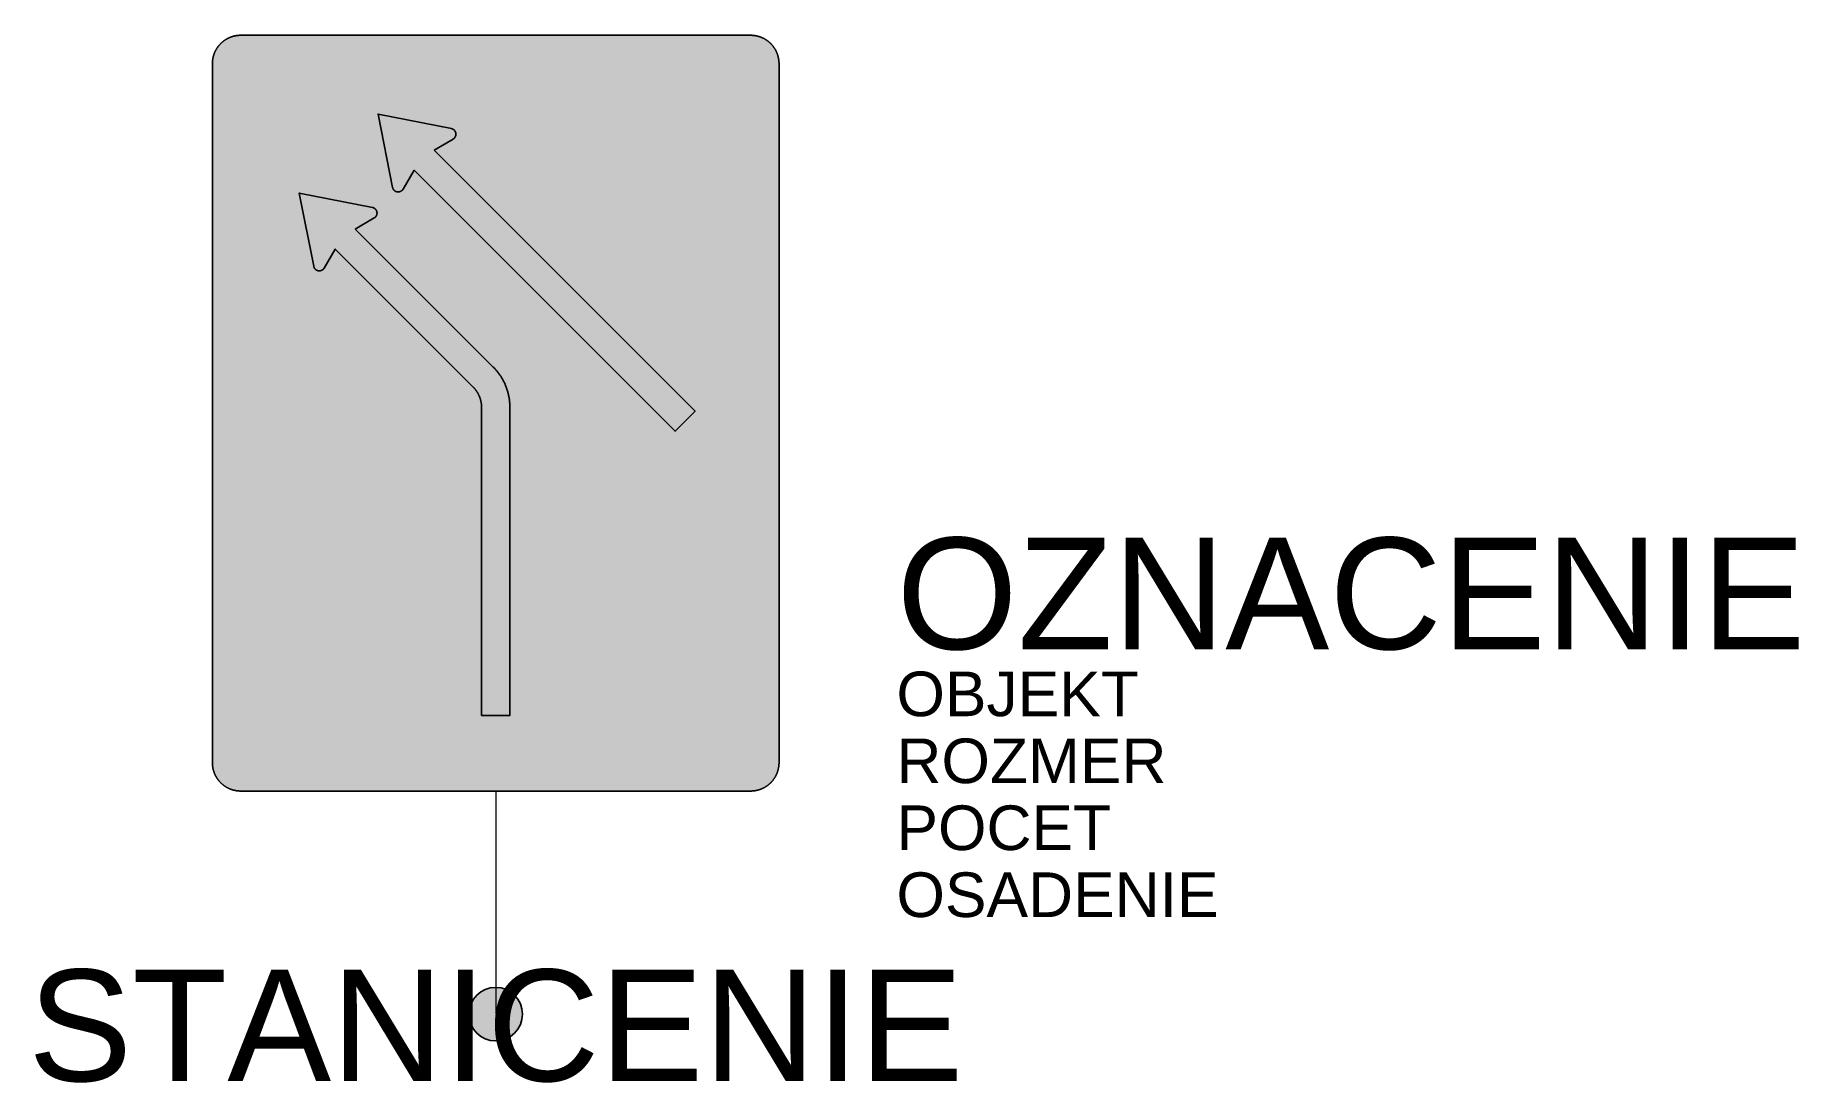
# Model space of a CAD drawing. Header units: metres. Extents: x -10.3 to 29.2, y -1.5 to 21.9.
import ezdxf
from ezdxf.enums import TextEntityAlignment as Align

# ---------------------------------------------------------------- set-up
doc = ezdxf.new("R2010")
doc.units = ezdxf.units.M
doc.layers.get('Defpoints').update_dxf_attribs({"color": 140, "lineweight": 5})
doc.styles.get("Standard").update_dxf_attribs({"font": 'arial.ttf'})

msp = doc.modelspace()

# ---------------------------------------------------------------- hatches: boundary and pattern name
at = {"true_color": 0xf1efea}
msp.add_hatch(color=7, dxfattribs=at).paths.add_polyline_path([(-5.715, 5), (-5.723, 5), (-5.731, 5), (-5.739, 5), (-5.747, 5.001), (-5.754, 5.001), (-5.762, 5.002), (-5.77, 5.002), (-5.778, 5.003), (-5.786, 5.004), (-5.793, 5.005), (-5.801, 5.006), (-5.809, 5.007), (-5.816, 5.008), (-5.824, 5.009), (-5.832, 5.011), (-5.839, 5.012), (-5.847, 5.014), (-5.855, 5.016), (-5.862, 5.017), (-5.87, 5.019), (-5.877, 5.021), (-5.885, 5.023), (-5.892, 5.025), (-5.9, 5.027), (-5.907, 5.03), (-5.914, 5.032), (-5.922, 5.035), (-5.929, 5.037), (-5.936, 5.04), (-5.944, 5.043), (-5.951, 5.045), (-5.958, 5.048), (-5.965, 5.051), (-5.972, 5.054), (-5.979, 5.058), (-5.986, 5.061), (-5.993, 5.064), (-6, 5.068), (-6.007, 5.071), (-6.014, 5.075), (-6.021, 5.078), (-6.028, 5.082), (-6.034, 5.086), (-6.041, 5.09), (-6.048, 5.094), (-6.054, 5.098), (-6.061, 5.102), (-6.067, 5.107), (-6.074, 5.111), (-6.08, 5.115), (-6.087, 5.12), (-6.093, 5.125), (-6.099, 5.129), (-6.105, 5.134), (-6.111, 5.139), (-6.117, 5.144), (-6.123, 5.149), (-6.129, 5.154), (-6.135, 5.159), (-6.141, 5.164), (-6.147, 5.17), (-6.153, 5.175), (-6.158, 5.18), (-6.164, 5.186), (-6.17, 5.192), (-6.175, 5.197), (-6.18, 5.203), (-6.186, 5.209), (-6.191, 5.215), (-6.196, 5.221), (-6.201, 5.226), (-6.206, 5.232), (-6.211, 5.239), (-6.216, 5.245), (-6.221, 5.251), (-6.225, 5.257), (-6.23, 5.263), (-6.234, 5.27), (-6.239, 5.276), (-6.243, 5.283), (-6.248, 5.289), (-6.252, 5.296), (-6.256, 5.302), (-6.26, 5.309), (-6.264, 5.316), (-6.268, 5.322), (-6.271, 5.329), (-6.275, 5.336), (-6.279, 5.343), (-6.282, 5.35), (-6.286, 5.357), (-6.289, 5.364), (-6.292, 5.371), (-6.296, 5.378), (-6.299, 5.385), (-6.302, 5.392), (-6.305, 5.399), (-6.307, 5.406), (-6.31, 5.414), (-6.313, 5.421), (-6.315, 5.428), (-6.318, 5.435), (-6.32, 5.443), (-6.323, 5.45), (-6.325, 5.458), (-6.327, 5.465), (-6.329, 5.473), (-6.331, 5.48), (-6.333, 5.488), (-6.334, 5.495), (-6.336, 5.503), (-6.338, 5.51), (-6.339, 5.518), (-6.341, 5.526), (-6.342, 5.533), (-6.343, 5.541), (-6.344, 5.549), (-6.345, 5.557), (-6.346, 5.564), (-6.347, 5.572), (-6.348, 5.58), (-6.348, 5.588), (-6.349, 5.596), (-6.349, 5.603), (-6.35, 5.611), (-6.35, 5.619), (-6.35, 5.627), (-6.35, 5.635), (-6.35, 21.298), (-6.35, 21.306), (-6.35, 21.314), (-6.35, 21.322), (-6.349, 21.33), (-6.349, 21.338), (-6.348, 21.345), (-6.348, 21.353), (-6.347, 21.361), (-6.346, 21.369), (-6.345, 21.377), (-6.344, 21.384), (-6.343, 21.392), (-6.342, 21.4), (-6.341, 21.407), (-6.339, 21.415), (-6.338, 21.423), (-6.336, 21.43), (-6.334, 21.438), (-6.333, 21.446), (-6.331, 21.453), (-6.329, 21.461), (-6.327, 21.468), (-6.325, 21.476), (-6.323, 21.483), (-6.32, 21.49), (-6.318, 21.498), (-6.315, 21.505), (-6.313, 21.512), (-6.31, 21.52), (-6.307, 21.527), (-6.305, 21.534), (-6.302, 21.541), (-6.299, 21.548), (-6.296, 21.556), (-6.292, 21.563), (-6.289, 21.57), (-6.286, 21.577), (-6.282, 21.584), (-6.279, 21.59), (-6.275, 21.597), (-6.271, 21.604), (-6.268, 21.611), (-6.264, 21.618), (-6.26, 21.624), (-6.256, 21.631), (-6.252, 21.638), (-6.248, 21.644), (-6.243, 21.651), (-6.239, 21.657), (-6.234, 21.663), (-6.23, 21.67), (-6.225, 21.676), (-6.221, 21.682), (-6.216, 21.688), (-6.211, 21.695), (-6.206, 21.701), (-6.201, 21.707), (-6.196, 21.713), (-6.191, 21.719), (-6.186, 21.724), (-6.18, 21.73), (-6.175, 21.736), (-6.17, 21.742), (-6.164, 21.747), (-6.158, 21.753), (-6.153, 21.758), (-6.147, 21.764), (-6.141, 21.769), (-6.135, 21.774), (-6.129, 21.779), (-6.123, 21.784), (-6.117, 21.789), (-6.111, 21.794), (-6.105, 21.799), (-6.099, 21.804), (-6.093, 21.809), (-6.087, 21.813), (-6.08, 21.818), (-6.074, 21.822), (-6.067, 21.827), (-6.061, 21.831), (-6.054, 21.835), (-6.048, 21.839), (-6.041, 21.843), (-6.034, 21.847), (-6.028, 21.851), (-6.021, 21.855), (-6.014, 21.858), (-6.007, 21.862), (-6, 21.866), (-5.993, 21.869), (-5.986, 21.872), (-5.979, 21.876), (-5.972, 21.879), (-5.965, 21.882), (-5.958, 21.885), (-5.951, 21.888), (-5.944, 21.891), (-5.936, 21.893), (-5.929, 21.896), (-5.922, 21.899), (-5.914, 21.901), (-5.907, 21.904), (-5.9, 21.906), (-5.892, 21.908), (-5.885, 21.91), (-5.877, 21.912), (-5.87, 21.914), (-5.862, 21.916), (-5.855, 21.918), (-5.847, 21.919), (-5.839, 21.921), (-5.832, 21.922), (-5.824, 21.924), (-5.816, 21.925), (-5.809, 21.926), (-5.801, 21.927), (-5.793, 21.928), (-5.786, 21.929), (-5.778, 21.93), (-5.77, 21.931), (-5.762, 21.932), (-5.754, 21.932), (-5.747, 21.933), (-5.739, 21.933), (-5.731, 21.933), (-5.723, 21.933), (-5.715, 21.933), (5.715, 21.933), (5.723, 21.933), (5.731, 21.933), (5.739, 21.933), (5.747, 21.933), (5.754, 21.932), (5.762, 21.932), (5.77, 21.931), (5.778, 21.93), (5.786, 21.929), (5.793, 21.928), (5.801, 21.927), (5.809, 21.926), (5.816, 21.925), (5.824, 21.924), (5.832, 21.922), (5.839, 21.921), (5.847, 21.919), (5.855, 21.918), (5.862, 21.916), (5.87, 21.914), (5.877, 21.912), (5.885, 21.91), (5.892, 21.908), (5.9, 21.906), (5.907, 21.904), (5.914, 21.901), (5.922, 21.899), (5.929, 21.896), (5.936, 21.893), (5.944, 21.891), (5.951, 21.888), (5.958, 21.885), (5.965, 21.882), (5.972, 21.879), (5.979, 21.876), (5.986, 21.872), (5.993, 21.869), (6, 21.866), (6.007, 21.862), (6.014, 21.858), (6.021, 21.855), (6.028, 21.851), (6.034, 21.847), (6.041, 21.843), (6.048, 21.839), (6.054, 21.835), (6.061, 21.831), (6.067, 21.827), (6.074, 21.822), (6.08, 21.818), (6.087, 21.813), (6.093, 21.809), (6.099, 21.804), (6.105, 21.799), (6.111, 21.794), (6.117, 21.789), (6.123, 21.784), (6.129, 21.779), (6.135, 21.774), (6.141, 21.769), (6.147, 21.764), (6.153, 21.758), (6.158, 21.753), (6.164, 21.747), (6.17, 21.742), (6.175, 21.736), (6.18, 21.73), (6.186, 21.724), (6.191, 21.719), (6.196, 21.713), (6.201, 21.707), (6.206, 21.701), (6.211, 21.695), (6.216, 21.688), (6.221, 21.682), (6.225, 21.676), (6.23, 21.67), (6.235, 21.663), (6.239, 21.657), (6.243, 21.651), (6.248, 21.644), (6.252, 21.638), (6.256, 21.631), (6.26, 21.624), (6.264, 21.618), (6.268, 21.611), (6.272, 21.604), (6.275, 21.597), (6.279, 21.59), (6.282, 21.584), (6.286, 21.577), (6.289, 21.57), (6.292, 21.563), (6.296, 21.556), (6.299, 21.548), (6.302, 21.541), (6.305, 21.534), (6.307, 21.527), (6.31, 21.52), (6.313, 21.512), (6.315, 21.505), (6.318, 21.498), (6.32, 21.49), (6.323, 21.483), (6.325, 21.476), (6.327, 21.468), (6.329, 21.461), (6.331, 21.453), (6.333, 21.446), (6.334, 21.438), (6.336, 21.43), (6.338, 21.423), (6.339, 21.415), (6.341, 21.407), (6.342, 21.4), (6.343, 21.392), (6.344, 21.384), (6.345, 21.377), (6.346, 21.369), (6.347, 21.361), (6.348, 21.353), (6.348, 21.345), (6.349, 21.338), (6.349, 21.33), (6.35, 21.322), (6.35, 21.314), (6.35, 21.306), (6.35, 21.298), (6.35, 5.635), (6.35, 5.627), (6.35, 5.619), (6.35, 5.611), (6.349, 5.603), (6.349, 5.596), (6.348, 5.588), (6.348, 5.58), (6.347, 5.572), (6.346, 5.564), (6.345, 5.557), (6.344, 5.549), (6.343, 5.541), (6.342, 5.533), (6.341, 5.526), (6.339, 5.518), (6.338, 5.51), (6.336, 5.503), (6.334, 5.495), (6.333, 5.488), (6.331, 5.48), (6.329, 5.473), (6.327, 5.465), (6.325, 5.458), (6.323, 5.45), (6.32, 5.443), (6.318, 5.435), (6.315, 5.428), (6.313, 5.421), (6.31, 5.414), (6.307, 5.406), (6.305, 5.399), (6.302, 5.392), (6.299, 5.385), (6.296, 5.378), (6.292, 5.371), (6.289, 5.364), (6.286, 5.357), (6.282, 5.35), (6.279, 5.343), (6.275, 5.336), (6.272, 5.329), (6.268, 5.322), (6.264, 5.316), (6.26, 5.309), (6.256, 5.302), (6.252, 5.296), (6.248, 5.289), (6.243, 5.283), (6.239, 5.276), (6.235, 5.27), (6.23, 5.263), (6.225, 5.257), (6.221, 5.251), (6.216, 5.245), (6.211, 5.239), (6.206, 5.232), (6.201, 5.226), (6.196, 5.221), (6.191, 5.215), (6.186, 5.209), (6.18, 5.203), (6.175, 5.197), (6.17, 5.192), (6.164, 5.186), (6.158, 5.18), (6.153, 5.175), (6.147, 5.17), (6.141, 5.164), (6.135, 5.159), (6.129, 5.154), (6.123, 5.149), (6.117, 5.144), (6.111, 5.139), (6.105, 5.134), (6.099, 5.129), (6.093, 5.125), (6.087, 5.12), (6.08, 5.115), (6.074, 5.111), (6.067, 5.107), (6.061, 5.102), (6.054, 5.098), (6.048, 5.094), (6.041, 5.09), (6.034, 5.086), (6.028, 5.082), (6.021, 5.078), (6.014, 5.075), (6.007, 5.071), (6, 5.068), (5.993, 5.064), (5.986, 5.061), (5.979, 5.058), (5.972, 5.054), (5.965, 5.051), (5.958, 5.048), (5.951, 5.045), (5.944, 5.043), (5.936, 5.04), (5.929, 5.037), (5.922, 5.035), (5.914, 5.032), (5.907, 5.03), (5.9, 5.027), (5.892, 5.025), (5.885, 5.023), (5.877, 5.021), (5.87, 5.019), (5.862, 5.017), (5.855, 5.016), (5.847, 5.014), (5.839, 5.012), (5.832, 5.011), (5.824, 5.009), (5.816, 5.008), (5.809, 5.007), (5.801, 5.006), (5.793, 5.005), (5.786, 5.004), (5.778, 5.003), (5.77, 5.002), (5.762, 5.002), (5.754, 5.001), (5.747, 5.001), (5.739, 5), (5.731, 5), (5.723, 5), (5.715, 5)])
at = {"true_color": 0x9b9b9b}
h = msp.add_hatch(color=253, dxfattribs=at)
h.paths.add_polyline_path([(-5.715, 5.159), (-5.721, 5.159), (-5.727, 5.159), (-5.733, 5.159), (-5.739, 5.159), (-5.745, 5.16), (-5.75, 5.16), (-5.756, 5.16), (-5.762, 5.161), (-5.768, 5.162), (-5.774, 5.162), (-5.779, 5.163), (-5.785, 5.164), (-5.791, 5.165), (-5.797, 5.166), (-5.803, 5.167), (-5.808, 5.168), (-5.814, 5.169), (-5.82, 5.17), (-5.825, 5.172), (-5.831, 5.173), (-5.837, 5.174), (-5.842, 5.176), (-5.848, 5.178), (-5.853, 5.179), (-5.859, 5.181), (-5.865, 5.183), (-5.87, 5.185), (-5.876, 5.187), (-5.881, 5.189), (-5.886, 5.191), (-5.892, 5.193), (-5.897, 5.195), (-5.903, 5.197), (-5.908, 5.2), (-5.913, 5.202), (-5.918, 5.204), (-5.924, 5.207), (-5.929, 5.209), (-5.934, 5.212), (-5.939, 5.215), (-5.944, 5.218), (-5.949, 5.22), (-5.954, 5.223), (-5.959, 5.226), (-5.965, 5.229), (-5.969, 5.232), (-5.974, 5.236), (-5.979, 5.239), (-5.984, 5.242), (-5.989, 5.245), (-5.994, 5.249), (-5.998, 5.252), (-6.003, 5.256), (-6.008, 5.259), (-6.012, 5.263), (-6.017, 5.267), (-6.021, 5.27), (-6.026, 5.274), (-6.03, 5.278), (-6.035, 5.282), (-6.039, 5.286), (-6.043, 5.29), (-6.048, 5.294), (-6.052, 5.298), (-6.056, 5.302), (-6.06, 5.307), (-6.064, 5.311), (-6.068, 5.315), (-6.072, 5.32), (-6.076, 5.324), (-6.08, 5.329), (-6.083, 5.333), (-6.087, 5.338), (-6.091, 5.342), (-6.094, 5.347), (-6.098, 5.352), (-6.101, 5.356), (-6.105, 5.361), (-6.108, 5.366), (-6.111, 5.371), (-6.114, 5.376), (-6.118, 5.381), (-6.121, 5.385), (-6.124, 5.39), (-6.127, 5.395), (-6.13, 5.401), (-6.132, 5.406), (-6.135, 5.411), (-6.138, 5.416), (-6.14, 5.421), (-6.143, 5.426), (-6.146, 5.431), (-6.148, 5.437), (-6.15, 5.442), (-6.153, 5.447), (-6.155, 5.453), (-6.157, 5.458), (-6.159, 5.463), (-6.161, 5.469), (-6.163, 5.474), (-6.165, 5.48), (-6.167, 5.485), (-6.169, 5.491), (-6.171, 5.496), (-6.172, 5.502), (-6.174, 5.508), (-6.175, 5.513), (-6.177, 5.519), (-6.178, 5.524), (-6.18, 5.53), (-6.181, 5.536), (-6.182, 5.542), (-6.183, 5.547), (-6.184, 5.553), (-6.185, 5.559), (-6.186, 5.565), (-6.187, 5.57), (-6.188, 5.576), (-6.188, 5.582), (-6.189, 5.588), (-6.189, 5.594), (-6.19, 5.6), (-6.19, 5.605), (-6.191, 5.611), (-6.191, 5.617), (-6.191, 5.623), (-6.191, 5.629), (-6.191, 5.635), (-6.191, 21.298), (-6.191, 21.304), (-6.191, 21.31), (-6.191, 21.316), (-6.191, 21.322), (-6.19, 21.328), (-6.19, 21.334), (-6.189, 21.339), (-6.189, 21.345), (-6.188, 21.351), (-6.188, 21.357), (-6.187, 21.363), (-6.186, 21.369), (-6.185, 21.374), (-6.184, 21.38), (-6.183, 21.386), (-6.182, 21.392), (-6.181, 21.397), (-6.18, 21.403), (-6.178, 21.409), (-6.177, 21.414), (-6.175, 21.42), (-6.174, 21.426), (-6.172, 21.431), (-6.171, 21.437), (-6.169, 21.442), (-6.167, 21.448), (-6.165, 21.453), (-6.163, 21.459), (-6.161, 21.464), (-6.159, 21.47), (-6.157, 21.475), (-6.155, 21.481), (-6.153, 21.486), (-6.15, 21.491), (-6.148, 21.497), (-6.146, 21.502), (-6.143, 21.507), (-6.14, 21.512), (-6.138, 21.517), (-6.135, 21.523), (-6.132, 21.528), (-6.13, 21.533), (-6.127, 21.538), (-6.124, 21.543), (-6.121, 21.548), (-6.118, 21.553), (-6.114, 21.558), (-6.111, 21.563), (-6.108, 21.567), (-6.105, 21.572), (-6.101, 21.577), (-6.098, 21.582), (-6.094, 21.586), (-6.091, 21.591), (-6.087, 21.596), (-6.083, 21.6), (-6.08, 21.605), (-6.076, 21.609), (-6.072, 21.614), (-6.068, 21.618), (-6.064, 21.622), (-6.06, 21.627), (-6.056, 21.631), (-6.052, 21.635), (-6.048, 21.639), (-6.043, 21.643), (-6.039, 21.647), (-6.035, 21.651), (-6.03, 21.655), (-6.026, 21.659), (-6.021, 21.663), (-6.017, 21.667), (-6.012, 21.67), (-6.008, 21.674), (-6.003, 21.678), (-5.998, 21.681), (-5.994, 21.685), (-5.989, 21.688), (-5.984, 21.691), (-5.979, 21.695), (-5.974, 21.698), (-5.969, 21.701), (-5.965, 21.704), (-5.959, 21.707), (-5.954, 21.71), (-5.949, 21.713), (-5.944, 21.716), (-5.939, 21.718), (-5.934, 21.721), (-5.929, 21.724), (-5.924, 21.726), (-5.918, 21.729), (-5.913, 21.731), (-5.908, 21.734), (-5.903, 21.736), (-5.897, 21.738), (-5.892, 21.74), (-5.886, 21.743), (-5.881, 21.745), (-5.876, 21.747), (-5.87, 21.749), (-5.865, 21.75), (-5.859, 21.752), (-5.853, 21.754), (-5.848, 21.756), (-5.842, 21.757), (-5.837, 21.759), (-5.831, 21.76), (-5.825, 21.762), (-5.82, 21.763), (-5.814, 21.764), (-5.808, 21.765), (-5.803, 21.766), (-5.797, 21.767), (-5.791, 21.768), (-5.785, 21.769), (-5.779, 21.77), (-5.774, 21.771), (-5.768, 21.772), (-5.762, 21.772), (-5.756, 21.773), (-5.75, 21.773), (-5.745, 21.774), (-5.739, 21.774), (-5.733, 21.774), (-5.727, 21.774), (-5.721, 21.775), (-5.715, 21.775), (5.715, 21.775), (5.721, 21.775), (5.727, 21.774), (5.733, 21.774), (5.739, 21.774), (5.745, 21.774), (5.75, 21.773), (5.756, 21.773), (5.762, 21.772), (5.768, 21.772), (5.774, 21.771), (5.78, 21.77), (5.785, 21.769), (5.791, 21.768), (5.797, 21.767), (5.803, 21.766), (5.808, 21.765), (5.814, 21.764), (5.82, 21.763), (5.825, 21.762), (5.831, 21.76), (5.837, 21.759), (5.842, 21.757), (5.848, 21.756), (5.853, 21.754), (5.859, 21.752), (5.865, 21.75), (5.87, 21.749), (5.876, 21.747), (5.881, 21.745), (5.886, 21.743), (5.892, 21.74), (5.897, 21.738), (5.903, 21.736), (5.908, 21.734), (5.913, 21.731), (5.918, 21.729), (5.924, 21.726), (5.929, 21.724), (5.934, 21.721), (5.939, 21.718), (5.944, 21.716), (5.95, 21.713), (5.955, 21.71), (5.96, 21.707), (5.965, 21.704), (5.969, 21.701), (5.974, 21.698), (5.979, 21.695), (5.984, 21.691), (5.989, 21.688), (5.994, 21.685), (5.998, 21.681), (6.003, 21.678), (6.008, 21.674), (6.012, 21.67), (6.017, 21.667), (6.021, 21.663), (6.026, 21.659), (6.03, 21.655), (6.035, 21.651), (6.039, 21.647), (6.043, 21.643), (6.048, 21.639), (6.052, 21.635), (6.056, 21.631), (6.06, 21.627), (6.064, 21.622), (6.068, 21.618), (6.072, 21.614), (6.076, 21.609), (6.08, 21.605), (6.083, 21.6), (6.087, 21.596), (6.091, 21.591), (6.094, 21.586), (6.098, 21.582), (6.101, 21.577), (6.105, 21.572), (6.108, 21.567), (6.111, 21.563), (6.114, 21.558), (6.118, 21.553), (6.121, 21.548), (6.124, 21.543), (6.127, 21.538), (6.13, 21.533), (6.132, 21.528), (6.135, 21.523), (6.138, 21.517), (6.141, 21.512), (6.143, 21.507), (6.146, 21.502), (6.148, 21.497), (6.15, 21.491), (6.153, 21.486), (6.155, 21.481), (6.157, 21.475), (6.159, 21.47), (6.161, 21.464), (6.163, 21.459), (6.165, 21.453), (6.167, 21.448), (6.169, 21.442), (6.171, 21.437), (6.172, 21.431), (6.174, 21.426), (6.175, 21.42), (6.177, 21.414), (6.178, 21.409), (6.18, 21.403), (6.181, 21.397), (6.182, 21.392), (6.183, 21.386), (6.184, 21.38), (6.185, 21.374), (6.186, 21.369), (6.187, 21.363), (6.188, 21.357), (6.188, 21.351), (6.189, 21.345), (6.189, 21.339), (6.19, 21.334), (6.19, 21.328), (6.191, 21.322), (6.191, 21.316), (6.191, 21.31), (6.191, 21.304), (6.191, 21.298), (6.191, 5.635), (6.191, 5.629), (6.191, 5.623), (6.191, 5.617), (6.191, 5.611), (6.19, 5.605), (6.19, 5.6), (6.189, 5.594), (6.189, 5.588), (6.188, 5.582), (6.188, 5.576), (6.187, 5.57), (6.186, 5.565), (6.185, 5.559), (6.184, 5.553), (6.183, 5.547), (6.182, 5.542), (6.181, 5.536), (6.18, 5.53), (6.178, 5.524), (6.177, 5.519), (6.175, 5.513), (6.174, 5.508), (6.172, 5.502), (6.171, 5.496), (6.169, 5.491), (6.167, 5.485), (6.165, 5.48), (6.163, 5.474), (6.161, 5.469), (6.159, 5.463), (6.157, 5.458), (6.155, 5.453), (6.153, 5.447), (6.15, 5.442), (6.148, 5.437), (6.146, 5.431), (6.143, 5.426), (6.141, 5.421), (6.138, 5.416), (6.135, 5.411), (6.132, 5.406), (6.13, 5.401), (6.127, 5.395), (6.124, 5.39), (6.121, 5.385), (6.118, 5.381), (6.114, 5.376), (6.111, 5.371), (6.108, 5.366), (6.105, 5.361), (6.101, 5.356), (6.098, 5.352), (6.094, 5.347), (6.091, 5.342), (6.087, 5.338), (6.083, 5.333), (6.08, 5.329), (6.076, 5.324), (6.072, 5.32), (6.068, 5.315), (6.064, 5.311), (6.06, 5.307), (6.056, 5.302), (6.052, 5.298), (6.048, 5.294), (6.043, 5.29), (6.039, 5.286), (6.035, 5.282), (6.03, 5.278), (6.026, 5.274), (6.021, 5.27), (6.017, 5.267), (6.012, 5.263), (6.008, 5.259), (6.003, 5.256), (5.998, 5.252), (5.994, 5.249), (5.989, 5.245), (5.984, 5.242), (5.979, 5.239), (5.974, 5.236), (5.969, 5.232), (5.965, 5.229), (5.96, 5.226), (5.955, 5.223), (5.95, 5.22), (5.944, 5.218), (5.939, 5.215), (5.934, 5.212), (5.929, 5.209), (5.924, 5.207), (5.918, 5.204), (5.913, 5.202), (5.908, 5.2), (5.903, 5.197), (5.897, 5.195), (5.892, 5.193), (5.886, 5.191), (5.881, 5.189), (5.876, 5.187), (5.87, 5.185), (5.865, 5.183), (5.859, 5.181), (5.853, 5.179), (5.848, 5.178), (5.842, 5.176), (5.837, 5.174), (5.831, 5.173), (5.825, 5.172), (5.82, 5.17), (5.814, 5.169), (5.808, 5.168), (5.803, 5.167), (5.797, 5.166), (5.791, 5.165), (5.785, 5.164), (5.78, 5.163), (5.774, 5.162), (5.768, 5.162), (5.762, 5.161), (5.756, 5.16), (5.75, 5.16), (5.745, 5.16), (5.739, 5.159), (5.733, 5.159), (5.727, 5.159), (5.721, 5.159), (5.715, 5.159)])
h.paths.add_polyline_path([(-5.715, 5.37), (-5.722, 5.37), (-5.729, 5.371), (-5.735, 5.371), (-5.742, 5.372), (-5.749, 5.373), (-5.755, 5.373), (-5.762, 5.375), (-5.768, 5.376), (-5.775, 5.377), (-5.781, 5.379), (-5.787, 5.38), (-5.794, 5.382), (-5.8, 5.384), (-5.806, 5.386), (-5.812, 5.389), (-5.818, 5.391), (-5.824, 5.394), (-5.83, 5.396), (-5.835, 5.399), (-5.841, 5.402), (-5.847, 5.405), (-5.852, 5.409), (-5.858, 5.412), (-5.863, 5.416), (-5.868, 5.419), (-5.873, 5.423), (-5.878, 5.427), (-5.883, 5.431), (-5.888, 5.435), (-5.893, 5.439), (-5.898, 5.443), (-5.902, 5.448), (-5.907, 5.452), (-5.911, 5.457), (-5.915, 5.462), (-5.919, 5.467), (-5.923, 5.472), (-5.927, 5.477), (-5.931, 5.482), (-5.934, 5.487), (-5.938, 5.492), (-5.941, 5.498), (-5.945, 5.503), (-5.948, 5.509), (-5.951, 5.514), (-5.953, 5.52), (-5.956, 5.526), (-5.959, 5.532), (-5.961, 5.538), (-5.964, 5.544), (-5.966, 5.55), (-5.968, 5.556), (-5.97, 5.563), (-5.971, 5.569), (-5.973, 5.575), (-5.974, 5.582), (-5.975, 5.588), (-5.977, 5.595), (-5.977, 5.601), (-5.978, 5.608), (-5.979, 5.615), (-5.979, 5.621), (-5.98, 5.628), (-5.98, 5.635), (-5.98, 21.298), (-5.98, 21.305), (-5.979, 21.312), (-5.979, 21.319), (-5.978, 21.325), (-5.977, 21.332), (-5.977, 21.339), (-5.975, 21.345), (-5.974, 21.352), (-5.973, 21.358), (-5.971, 21.364), (-5.97, 21.371), (-5.968, 21.377), (-5.966, 21.383), (-5.964, 21.389), (-5.961, 21.395), (-5.959, 21.401), (-5.956, 21.407), (-5.953, 21.413), (-5.951, 21.419), (-5.948, 21.424), (-5.945, 21.43), (-5.941, 21.435), (-5.938, 21.441), (-5.934, 21.446), (-5.931, 21.451), (-5.927, 21.457), (-5.923, 21.462), (-5.919, 21.467), (-5.915, 21.471), (-5.911, 21.476), (-5.907, 21.481), (-5.902, 21.485), (-5.898, 21.49), (-5.893, 21.494), (-5.888, 21.498), (-5.883, 21.502), (-5.878, 21.506), (-5.873, 21.51), (-5.868, 21.514), (-5.863, 21.518), (-5.858, 21.521), (-5.852, 21.525), (-5.847, 21.528), (-5.841, 21.531), (-5.835, 21.534), (-5.83, 21.537), (-5.824, 21.54), (-5.818, 21.542), (-5.812, 21.545), (-5.806, 21.547), (-5.8, 21.549), (-5.794, 21.551), (-5.787, 21.553), (-5.781, 21.555), (-5.775, 21.556), (-5.768, 21.557), (-5.762, 21.559), (-5.755, 21.56), (-5.749, 21.561), (-5.742, 21.562), (-5.735, 21.562), (-5.729, 21.563), (-5.722, 21.563), (-5.715, 21.563), (5.715, 21.563), (5.722, 21.563), (5.729, 21.563), (5.735, 21.562), (5.742, 21.562), (5.749, 21.561), (5.755, 21.56), (5.762, 21.559), (5.768, 21.557), (5.775, 21.556), (5.781, 21.555), (5.787, 21.553), (5.794, 21.551), (5.8, 21.549), (5.806, 21.547), (5.812, 21.545), (5.818, 21.542), (5.824, 21.54), (5.83, 21.537), (5.835, 21.534), (5.841, 21.531), (5.847, 21.528), (5.852, 21.525), (5.858, 21.521), (5.863, 21.518), (5.868, 21.514), (5.873, 21.51), (5.878, 21.506), (5.883, 21.502), (5.888, 21.498), (5.893, 21.494), (5.898, 21.49), (5.902, 21.485), (5.907, 21.481), (5.911, 21.476), (5.915, 21.471), (5.919, 21.467), (5.923, 21.462), (5.927, 21.457), (5.931, 21.451), (5.934, 21.446), (5.938, 21.441), (5.941, 21.435), (5.945, 21.43), (5.948, 21.424), (5.951, 21.419), (5.953, 21.413), (5.956, 21.407), (5.959, 21.401), (5.961, 21.395), (5.964, 21.389), (5.966, 21.383), (5.968, 21.377), (5.97, 21.371), (5.971, 21.364), (5.973, 21.358), (5.974, 21.352), (5.975, 21.345), (5.977, 21.339), (5.977, 21.332), (5.978, 21.325), (5.979, 21.319), (5.979, 21.312), (5.979, 21.305), (5.98, 21.298), (5.98, 5.635), (5.979, 5.628), (5.979, 5.621), (5.979, 5.615), (5.978, 5.608), (5.977, 5.601), (5.977, 5.595), (5.975, 5.588), (5.974, 5.582), (5.973, 5.575), (5.971, 5.569), (5.97, 5.563), (5.968, 5.556), (5.966, 5.55), (5.964, 5.544), (5.961, 5.538), (5.959, 5.532), (5.956, 5.526), (5.953, 5.52), (5.951, 5.514), (5.948, 5.509), (5.945, 5.503), (5.941, 5.498), (5.938, 5.492), (5.934, 5.487), (5.931, 5.482), (5.927, 5.477), (5.923, 5.472), (5.919, 5.467), (5.915, 5.462), (5.911, 5.457), (5.907, 5.452), (5.902, 5.448), (5.898, 5.443), (5.893, 5.439), (5.888, 5.435), (5.883, 5.431), (5.878, 5.427), (5.873, 5.423), (5.868, 5.419), (5.863, 5.416), (5.858, 5.412), (5.852, 5.409), (5.847, 5.405), (5.841, 5.402), (5.835, 5.399), (5.83, 5.396), (5.824, 5.394), (5.818, 5.391), (5.812, 5.389), (5.806, 5.386), (5.8, 5.384), (5.794, 5.382), (5.787, 5.38), (5.781, 5.379), (5.775, 5.377), (5.768, 5.376), (5.762, 5.375), (5.755, 5.373), (5.749, 5.373), (5.742, 5.372), (5.735, 5.371), (5.729, 5.371), (5.722, 5.37), (5.715, 5.37)], flags=16)
h = msp.add_hatch(color=253, dxfattribs=at)
h.dxf.hatch_style = 1
h.paths.add_polyline_path([(-2.635, 20.167), (-2.31, 18.522), (-2.309, 18.517), (-2.308, 18.512), (-2.307, 18.509), (-2.305, 18.504), (-2.304, 18.502), (-2.303, 18.499), (-2.302, 18.497), (-2.298, 18.489), (-2.295, 18.485), (-2.294, 18.482), (-2.292, 18.48), (-2.291, 18.478), (-2.289, 18.476), (-2.288, 18.473), (-2.284, 18.469), (-2.282, 18.467), (-2.281, 18.465), (-2.279, 18.463), (-2.275, 18.459), (-2.273, 18.458), (-2.271, 18.456), (-2.269, 18.454), (-2.267, 18.452), (-2.263, 18.449), (-2.258, 18.445), (-2.254, 18.442), (-2.249, 18.44), (-2.247, 18.439), (-2.245, 18.437), (-2.242, 18.436), (-2.24, 18.435), (-2.237, 18.434), (-2.232, 18.432), (-2.23, 18.431), (-2.227, 18.43), (-2.225, 18.429), (-2.222, 18.428), (-2.219, 18.428), (-2.217, 18.427), (-2.214, 18.426), (-2.211, 18.426), (-2.209, 18.425), (-2.201, 18.424), (-2.198, 18.424), (-2.195, 18.424), (-2.192, 18.423), (-2.189, 18.423), (-2.184, 18.423), (-2.178, 18.424), (-2.176, 18.424), (-2.17, 18.424), (-2.166, 18.425), (-2.164, 18.425), (-2.159, 18.426), (-2.158, 18.427), (-2.153, 18.428), (-2.146, 18.43), (-2.143, 18.431), (-2.136, 18.434), (-2.134, 18.434), (-2.129, 18.437), (-2.127, 18.438), (-2.125, 18.439), (-2.123, 18.44), (-2.118, 18.443), (-2.117, 18.444), (-2.115, 18.445), (-2.109, 18.45), (-2.108, 18.45), (-2.107, 18.452), (-2.105, 18.453), (-2.104, 18.454), (-2.099, 18.458), (-2.097, 18.46), (-2.096, 18.461), (-2.093, 18.464), (-2.09, 18.467), (-2.089, 18.469), (-2.088, 18.47), (-2.086, 18.472), (-2.082, 18.479), (-2.08, 18.481), (-2.076, 18.488), (-1.827, 18.91), (4.019, 13.063), (4.468, 13.512), (-1.378, 19.359), (-0.954, 19.608), (-0.95, 19.611), (-0.949, 19.612), (-0.945, 19.615), (-0.944, 19.615), (-0.942, 19.616), (-0.941, 19.618), (-0.937, 19.62), (-0.936, 19.622), (-0.934, 19.623), (-0.931, 19.626), (-0.93, 19.627), (-0.928, 19.629), (-0.927, 19.63), (-0.926, 19.632), (-0.923, 19.635), (-0.918, 19.641), (-0.916, 19.643), (-0.913, 19.648), (-0.91, 19.652), (-0.91, 19.653), (-0.907, 19.657), (-0.905, 19.662), (-0.905, 19.662), (-0.904, 19.664), (-0.901, 19.67), (-0.901, 19.671), (-0.899, 19.675), (-0.899, 19.677), (-0.898, 19.679), (-0.897, 19.681), (-0.897, 19.683), (-0.896, 19.685), (-0.896, 19.687), (-0.895, 19.689), (-0.894, 19.693), (-0.894, 19.697), (-0.893, 19.699), (-0.893, 19.701), (-0.893, 19.703), (-0.893, 19.705), (-0.892, 19.707), (-0.892, 19.711), (-0.892, 19.716), (-0.892, 19.721), (-0.892, 19.723), (-0.892, 19.726), (-0.892, 19.729), (-0.893, 19.732), (-0.893, 19.735), (-0.894, 19.737), (-0.894, 19.74), (-0.894, 19.743), (-0.896, 19.749), (-0.896, 19.751), (-0.897, 19.753), (-0.898, 19.756), (-0.899, 19.759), (-0.9, 19.761), (-0.902, 19.766), (-0.903, 19.769), (-0.904, 19.771), (-0.906, 19.776), (-0.907, 19.778), (-0.909, 19.781), (-0.91, 19.783), (-0.913, 19.788), (-0.914, 19.79), (-0.916, 19.792), (-0.919, 19.796), (-0.921, 19.798), (-0.923, 19.8), (-0.924, 19.802), (-0.926, 19.804), (-0.928, 19.806), (-0.932, 19.81), (-0.934, 19.812), (-0.939, 19.816), (-0.942, 19.819), (-0.944, 19.82), (-0.946, 19.822), (-0.949, 19.824), (-0.951, 19.825), (-0.953, 19.826), (-0.956, 19.828), (-0.958, 19.829), (-0.96, 19.83), (-0.965, 19.833), (-0.968, 19.834), (-0.97, 19.835), (-0.976, 19.837), (-0.978, 19.838), (-0.981, 19.839), (-0.983, 19.84), (-0.986, 19.84), (-0.989, 19.841), (-0.991, 19.842)])
h = msp.add_hatch(color=253, dxfattribs=at)
h.dxf.hatch_style = 1
h.paths.add_polyline_path([(-4.403, 18.399), (-4.078, 16.755), (-4.077, 16.75), (-4.075, 16.744), (-4.075, 16.742), (-4.073, 16.737), (-4.072, 16.734), (-4.071, 16.731), (-4.069, 16.729), (-4.066, 16.722), (-4.063, 16.717), (-4.062, 16.715), (-4.06, 16.712), (-4.059, 16.71), (-4.057, 16.708), (-4.055, 16.706), (-4.052, 16.701), (-4.05, 16.699), (-4.049, 16.697), (-4.047, 16.695), (-4.043, 16.692), (-4.041, 16.69), (-4.039, 16.688), (-4.037, 16.686), (-4.035, 16.685), (-4.031, 16.681), (-4.026, 16.678), (-4.021, 16.675), (-4.017, 16.672), (-4.015, 16.671), (-4.013, 16.67), (-4.01, 16.668), (-4.008, 16.667), (-4.005, 16.666), (-4, 16.664), (-3.998, 16.663), (-3.995, 16.662), (-3.993, 16.661), (-3.99, 16.661), (-3.987, 16.66), (-3.985, 16.659), (-3.982, 16.659), (-3.979, 16.658), (-3.977, 16.658), (-3.968, 16.656), (-3.966, 16.656), (-3.963, 16.656), (-3.96, 16.656), (-3.957, 16.656), (-3.952, 16.656), (-3.946, 16.656), (-3.944, 16.656), (-3.937, 16.657), (-3.933, 16.657), (-3.931, 16.658), (-3.927, 16.659), (-3.925, 16.659), (-3.92, 16.66), (-3.914, 16.662), (-3.911, 16.663), (-3.904, 16.666), (-3.902, 16.667), (-3.897, 16.669), (-3.895, 16.67), (-3.893, 16.671), (-3.891, 16.672), (-3.886, 16.676), (-3.884, 16.677), (-3.883, 16.678), (-3.877, 16.682), (-3.876, 16.683), (-3.874, 16.684), (-3.873, 16.685), (-3.871, 16.686), (-3.867, 16.691), (-3.865, 16.693), (-3.864, 16.693), (-3.861, 16.696), (-3.858, 16.7), (-3.857, 16.701), (-3.856, 16.703), (-3.854, 16.704), (-3.849, 16.711), (-3.848, 16.713), (-3.844, 16.72), (-3.595, 17.142), (-0.497, 14.044), (-0.483, 14.029), (-0.468, 14.012), (-0.461, 14.004), (-0.456, 13.998), (-0.445, 13.983), (-0.438, 13.973), (-0.432, 13.965), (-0.423, 13.952), (-0.411, 13.933), (-0.399, 13.913), (-0.392, 13.9), (-0.387, 13.89), (-0.378, 13.873), (-0.369, 13.851), (-0.36, 13.829), (-0.353, 13.81), (-0.347, 13.791), (-0.341, 13.774), (-0.336, 13.754), (-0.332, 13.736), (-0.328, 13.716), (-0.325, 13.698), (-0.322, 13.679), (-0.32, 13.656), (-0.318, 13.633), (-0.318, 13.609), (-0.317, 6.693), (0.318, 6.693), (0.318, 13.601), (0.317, 13.617), (0.317, 13.633), (0.317, 13.648), (0.316, 13.664), (0.315, 13.68), (0.314, 13.696), (0.313, 13.711), (0.311, 13.727), (0.31, 13.742), (0.308, 13.758), (0.306, 13.773), (0.304, 13.789), (0.301, 13.804), (0.299, 13.82), (0.296, 13.835), (0.293, 13.85), (0.29, 13.865), (0.286, 13.881), (0.283, 13.896), (0.279, 13.911), (0.275, 13.926), (0.271, 13.941), (0.267, 13.956), (0.263, 13.971), (0.258, 13.985), (0.253, 14), (0.248, 14.015), (0.243, 14.029), (0.238, 14.044), (0.232, 14.058), (0.227, 14.073), (0.221, 14.087), (0.215, 14.102), (0.209, 14.116), (0.202, 14.13), (0.196, 14.144), (0.189, 14.158), (0.182, 14.172), (0.175, 14.186), (0.168, 14.199), (0.16, 14.213), (0.153, 14.226), (0.145, 14.24), (0.137, 14.253), (0.129, 14.267), (0.121, 14.28), (0.113, 14.293), (0.104, 14.306), (0.095, 14.319), (0.087, 14.332), (0.078, 14.344), (0.068, 14.357), (0.059, 14.369), (0.049, 14.382), (0.04, 14.394), (0.03, 14.406), (0.02, 14.418), (0.01, 14.43), (-0.001, 14.442), (-0.011, 14.454), (-0.022, 14.465), (-0.032, 14.477), (-0.043, 14.488), (-0.054, 14.499), (-3.146, 17.591), (-2.722, 17.841), (-2.718, 17.844), (-2.717, 17.844), (-2.713, 17.847), (-2.712, 17.848), (-2.71, 17.849), (-2.709, 17.85), (-2.705, 17.853), (-2.704, 17.854), (-2.702, 17.855), (-2.699, 17.858), (-2.698, 17.86), (-2.696, 17.861), (-2.695, 17.863), (-2.693, 17.864), (-2.691, 17.867), (-2.686, 17.873), (-2.684, 17.875), (-2.681, 17.88), (-2.678, 17.884), (-2.678, 17.885), (-2.675, 17.89), (-2.673, 17.894), (-2.673, 17.894), (-2.672, 17.896), (-2.669, 17.902), (-2.669, 17.904), (-2.667, 17.907), (-2.667, 17.909), (-2.666, 17.911), (-2.665, 17.913), (-2.665, 17.915), (-2.664, 17.917), (-2.664, 17.919), (-2.663, 17.921), (-2.662, 17.926), (-2.662, 17.929), (-2.661, 17.931), (-2.661, 17.933), (-2.661, 17.935), (-2.66, 17.938), (-2.66, 17.94), (-2.66, 17.944), (-2.66, 17.948), (-2.66, 17.953), (-2.66, 17.956), (-2.66, 17.958), (-2.66, 17.961), (-2.661, 17.964), (-2.661, 17.967), (-2.661, 17.97), (-2.662, 17.972), (-2.662, 17.975), (-2.664, 17.981), (-2.664, 17.983), (-2.665, 17.986), (-2.666, 17.988), (-2.667, 17.991), (-2.667, 17.993), (-2.669, 17.999), (-2.671, 18.001), (-2.672, 18.003), (-2.674, 18.009), (-2.675, 18.011), (-2.677, 18.013), (-2.678, 18.015), (-2.681, 18.02), (-2.682, 18.022), (-2.684, 18.024), (-2.687, 18.029), (-2.689, 18.031), (-2.69, 18.033), (-2.692, 18.035), (-2.694, 18.037), (-2.696, 18.039), (-2.7, 18.042), (-2.702, 18.044), (-2.707, 18.049), (-2.71, 18.051), (-2.712, 18.053), (-2.714, 18.054), (-2.717, 18.056), (-2.719, 18.057), (-2.721, 18.059), (-2.723, 18.06), (-2.726, 18.061), (-2.728, 18.063), (-2.733, 18.065), (-2.736, 18.066), (-2.738, 18.067), (-2.743, 18.069), (-2.746, 18.07), (-2.749, 18.071), (-2.751, 18.072), (-2.754, 18.073), (-2.757, 18.073), (-2.759, 18.074)])
h = msp.add_hatch(color=0)
h.dxf.hatch_style = 1
h.paths.add_polyline_path([(0.6, 0, 1), (-0.6, 0, 1)])

# ---------------------------------------------------------------- linework, layer by layer
at = {"lineweight": 9}
msp.add_line((0, 5), (0, 2.5), dxfattribs=at)
at = {"color": 0, "lineweight": 9}
msp.add_line((0, 2.5), (0, 0), dxfattribs=at)
at = {"color": 7, "true_color": 0xf1efea}
msp.add_lwpolyline([(-5.715, 5), (-5.723, 5), (-5.731, 5), (-5.739, 5), (-5.747, 5.001), (-5.754, 5.001), (-5.762, 5.002), (-5.77, 5.002), (-5.778, 5.003), (-5.786, 5.004), (-5.793, 5.005), (-5.801, 5.006), (-5.809, 5.007), (-5.816, 5.008), (-5.824, 5.009), (-5.832, 5.011), (-5.839, 5.012), (-5.847, 5.014), (-5.855, 5.016), (-5.862, 5.017), (-5.87, 5.019), (-5.877, 5.021), (-5.885, 5.023), (-5.892, 5.025), (-5.9, 5.027), (-5.907, 5.03), (-5.914, 5.032), (-5.922, 5.035), (-5.929, 5.037), (-5.936, 5.04), (-5.944, 5.043), (-5.951, 5.045), (-5.958, 5.048), (-5.965, 5.051), (-5.972, 5.054), (-5.979, 5.058), (-5.986, 5.061), (-5.993, 5.064), (-6, 5.068), (-6.007, 5.071), (-6.014, 5.075), (-6.021, 5.078), (-6.028, 5.082), (-6.034, 5.086), (-6.041, 5.09), (-6.048, 5.094), (-6.054, 5.098), (-6.061, 5.102), (-6.067, 5.107), (-6.074, 5.111), (-6.08, 5.115), (-6.087, 5.12), (-6.093, 5.125), (-6.099, 5.129), (-6.105, 5.134), (-6.111, 5.139), (-6.117, 5.144), (-6.123, 5.149), (-6.129, 5.154), (-6.135, 5.159), (-6.141, 5.164), (-6.147, 5.17), (-6.153, 5.175), (-6.158, 5.18), (-6.164, 5.186), (-6.17, 5.192), (-6.175, 5.197), (-6.18, 5.203), (-6.186, 5.209), (-6.191, 5.215), (-6.196, 5.221), (-6.201, 5.226), (-6.206, 5.232), (-6.211, 5.239), (-6.216, 5.245), (-6.221, 5.251), (-6.225, 5.257), (-6.23, 5.263), (-6.234, 5.27), (-6.239, 5.276), (-6.243, 5.283), (-6.248, 5.289), (-6.252, 5.296), (-6.256, 5.302), (-6.26, 5.309), (-6.264, 5.316), (-6.268, 5.322), (-6.271, 5.329), (-6.275, 5.336), (-6.279, 5.343), (-6.282, 5.35), (-6.286, 5.357), (-6.289, 5.364), (-6.292, 5.371), (-6.296, 5.378), (-6.299, 5.385), (-6.302, 5.392), (-6.305, 5.399), (-6.307, 5.406), (-6.31, 5.414), (-6.313, 5.421), (-6.315, 5.428), (-6.318, 5.435), (-6.32, 5.443), (-6.323, 5.45), (-6.325, 5.458), (-6.327, 5.465), (-6.329, 5.473), (-6.331, 5.48), (-6.333, 5.488), (-6.334, 5.495), (-6.336, 5.503), (-6.338, 5.51), (-6.339, 5.518), (-6.341, 5.526), (-6.342, 5.533), (-6.343, 5.541), (-6.344, 5.549), (-6.345, 5.557), (-6.346, 5.564), (-6.347, 5.572), (-6.348, 5.58), (-6.348, 5.588), (-6.349, 5.596), (-6.349, 5.603), (-6.35, 5.611), (-6.35, 5.619), (-6.35, 5.627), (-6.35, 5.635), (-6.35, 21.298), (-6.35, 21.306), (-6.35, 21.314), (-6.35, 21.322), (-6.349, 21.33), (-6.349, 21.338), (-6.348, 21.345), (-6.348, 21.353), (-6.347, 21.361), (-6.346, 21.369), (-6.345, 21.377), (-6.344, 21.384), (-6.343, 21.392), (-6.342, 21.4), (-6.341, 21.407), (-6.339, 21.415), (-6.338, 21.423), (-6.336, 21.43), (-6.334, 21.438), (-6.333, 21.446), (-6.331, 21.453), (-6.329, 21.461), (-6.327, 21.468), (-6.325, 21.476), (-6.323, 21.483), (-6.32, 21.49), (-6.318, 21.498), (-6.315, 21.505), (-6.313, 21.512), (-6.31, 21.52), (-6.307, 21.527), (-6.305, 21.534), (-6.302, 21.541), (-6.299, 21.548), (-6.296, 21.556), (-6.292, 21.563), (-6.289, 21.57), (-6.286, 21.577), (-6.282, 21.584), (-6.279, 21.59), (-6.275, 21.597), (-6.271, 21.604), (-6.268, 21.611), (-6.264, 21.618), (-6.26, 21.624), (-6.256, 21.631), (-6.252, 21.638), (-6.248, 21.644), (-6.243, 21.651), (-6.239, 21.657), (-6.234, 21.663), (-6.23, 21.67), (-6.225, 21.676), (-6.221, 21.682), (-6.216, 21.688), (-6.211, 21.695), (-6.206, 21.701), (-6.201, 21.707), (-6.196, 21.713), (-6.191, 21.719), (-6.186, 21.724), (-6.18, 21.73), (-6.175, 21.736), (-6.17, 21.742), (-6.164, 21.747), (-6.158, 21.753), (-6.153, 21.758), (-6.147, 21.764), (-6.141, 21.769), (-6.135, 21.774), (-6.129, 21.779), (-6.123, 21.784), (-6.117, 21.789), (-6.111, 21.794), (-6.105, 21.799), (-6.099, 21.804), (-6.093, 21.809), (-6.087, 21.813), (-6.08, 21.818), (-6.074, 21.822), (-6.067, 21.827), (-6.061, 21.831), (-6.054, 21.835), (-6.048, 21.839), (-6.041, 21.843), (-6.034, 21.847), (-6.028, 21.851), (-6.021, 21.855), (-6.014, 21.858), (-6.007, 21.862), (-6, 21.866), (-5.993, 21.869), (-5.986, 21.872), (-5.979, 21.876), (-5.972, 21.879), (-5.965, 21.882), (-5.958, 21.885), (-5.951, 21.888), (-5.944, 21.891), (-5.936, 21.893), (-5.929, 21.896), (-5.922, 21.899), (-5.914, 21.901), (-5.907, 21.904), (-5.9, 21.906), (-5.892, 21.908), (-5.885, 21.91), (-5.877, 21.912), (-5.87, 21.914), (-5.862, 21.916), (-5.855, 21.918), (-5.847, 21.919), (-5.839, 21.921), (-5.832, 21.922), (-5.824, 21.924), (-5.816, 21.925), (-5.809, 21.926), (-5.801, 21.927), (-5.793, 21.928), (-5.786, 21.929), (-5.778, 21.93), (-5.77, 21.931), (-5.762, 21.932), (-5.754, 21.932), (-5.747, 21.933), (-5.739, 21.933), (-5.731, 21.933), (-5.723, 21.933), (-5.715, 21.933), (5.715, 21.933), (5.723, 21.933), (5.731, 21.933), (5.739, 21.933), (5.747, 21.933), (5.754, 21.932), (5.762, 21.932), (5.77, 21.931), (5.778, 21.93), (5.786, 21.929), (5.793, 21.928), (5.801, 21.927), (5.809, 21.926), (5.816, 21.925), (5.824, 21.924), (5.832, 21.922), (5.839, 21.921), (5.847, 21.919), (5.855, 21.918), (5.862, 21.916), (5.87, 21.914), (5.877, 21.912), (5.885, 21.91), (5.892, 21.908), (5.9, 21.906), (5.907, 21.904), (5.914, 21.901), (5.922, 21.899), (5.929, 21.896), (5.936, 21.893), (5.944, 21.891), (5.951, 21.888), (5.958, 21.885), (5.965, 21.882), (5.972, 21.879), (5.979, 21.876), (5.986, 21.872), (5.993, 21.869), (6, 21.866), (6.007, 21.862), (6.014, 21.858), (6.021, 21.855), (6.028, 21.851), (6.034, 21.847), (6.041, 21.843), (6.048, 21.839), (6.054, 21.835), (6.061, 21.831), (6.067, 21.827), (6.074, 21.822), (6.08, 21.818), (6.087, 21.813), (6.093, 21.809), (6.099, 21.804), (6.105, 21.799), (6.111, 21.794), (6.117, 21.789), (6.123, 21.784), (6.129, 21.779), (6.135, 21.774), (6.141, 21.769), (6.147, 21.764), (6.153, 21.758), (6.158, 21.753), (6.164, 21.747), (6.17, 21.742), (6.175, 21.736), (6.18, 21.73), (6.186, 21.724), (6.191, 21.719), (6.196, 21.713), (6.201, 21.707), (6.206, 21.701), (6.211, 21.695), (6.216, 21.688), (6.221, 21.682), (6.225, 21.676), (6.23, 21.67), (6.235, 21.663), (6.239, 21.657), (6.243, 21.651), (6.248, 21.644), (6.252, 21.638), (6.256, 21.631), (6.26, 21.624), (6.264, 21.618), (6.268, 21.611), (6.272, 21.604), (6.275, 21.597), (6.279, 21.59), (6.282, 21.584), (6.286, 21.577), (6.289, 21.57), (6.292, 21.563), (6.296, 21.556), (6.299, 21.548), (6.302, 21.541), (6.305, 21.534), (6.307, 21.527), (6.31, 21.52), (6.313, 21.512), (6.315, 21.505), (6.318, 21.498), (6.32, 21.49), (6.323, 21.483), (6.325, 21.476), (6.327, 21.468), (6.329, 21.461), (6.331, 21.453), (6.333, 21.446), (6.334, 21.438), (6.336, 21.43), (6.338, 21.423), (6.339, 21.415), (6.341, 21.407), (6.342, 21.4), (6.343, 21.392), (6.344, 21.384), (6.345, 21.377), (6.346, 21.369), (6.347, 21.361), (6.348, 21.353), (6.348, 21.345), (6.349, 21.338), (6.349, 21.33), (6.35, 21.322), (6.35, 21.314), (6.35, 21.306), (6.35, 21.298), (6.35, 5.635), (6.35, 5.627), (6.35, 5.619), (6.35, 5.611), (6.349, 5.603), (6.349, 5.596), (6.348, 5.588), (6.348, 5.58), (6.347, 5.572), (6.346, 5.564), (6.345, 5.557), (6.344, 5.549), (6.343, 5.541), (6.342, 5.533), (6.341, 5.526), (6.339, 5.518), (6.338, 5.51), (6.336, 5.503), (6.334, 5.495), (6.333, 5.488), (6.331, 5.48), (6.329, 5.473), (6.327, 5.465), (6.325, 5.458), (6.323, 5.45), (6.32, 5.443), (6.318, 5.435), (6.315, 5.428), (6.313, 5.421), (6.31, 5.414), (6.307, 5.406), (6.305, 5.399), (6.302, 5.392), (6.299, 5.385), (6.296, 5.378), (6.292, 5.371), (6.289, 5.364), (6.286, 5.357), (6.282, 5.35), (6.279, 5.343), (6.275, 5.336), (6.272, 5.329), (6.268, 5.322), (6.264, 5.316), (6.26, 5.309), (6.256, 5.302), (6.252, 5.296), (6.248, 5.289), (6.243, 5.283), (6.239, 5.276), (6.235, 5.27), (6.23, 5.263), (6.225, 5.257), (6.221, 5.251), (6.216, 5.245), (6.211, 5.239), (6.206, 5.232), (6.201, 5.226), (6.196, 5.221), (6.191, 5.215), (6.186, 5.209), (6.18, 5.203), (6.175, 5.197), (6.17, 5.192), (6.164, 5.186), (6.158, 5.18), (6.153, 5.175), (6.147, 5.17), (6.141, 5.164), (6.135, 5.159), (6.129, 5.154), (6.123, 5.149), (6.117, 5.144), (6.111, 5.139), (6.105, 5.134), (6.099, 5.129), (6.093, 5.125), (6.087, 5.12), (6.08, 5.115), (6.074, 5.111), (6.067, 5.107), (6.061, 5.102), (6.054, 5.098), (6.048, 5.094), (6.041, 5.09), (6.034, 5.086), (6.028, 5.082), (6.021, 5.078), (6.014, 5.075), (6.007, 5.071), (6, 5.068), (5.993, 5.064), (5.986, 5.061), (5.979, 5.058), (5.972, 5.054), (5.965, 5.051), (5.958, 5.048), (5.951, 5.045), (5.944, 5.043), (5.936, 5.04), (5.929, 5.037), (5.922, 5.035), (5.914, 5.032), (5.907, 5.03), (5.9, 5.027), (5.892, 5.025), (5.885, 5.023), (5.877, 5.021), (5.87, 5.019), (5.862, 5.017), (5.855, 5.016), (5.847, 5.014), (5.839, 5.012), (5.832, 5.011), (5.824, 5.009), (5.816, 5.008), (5.809, 5.007), (5.801, 5.006), (5.793, 5.005), (5.786, 5.004), (5.778, 5.003), (5.77, 5.002), (5.762, 5.002), (5.754, 5.001), (5.747, 5.001), (5.739, 5), (5.731, 5), (5.723, 5), (5.715, 5), (-5.715, 5)], dxfattribs=at)
at = {"color": 253, "true_color": 0x9b9b9b}
for points in [[(-1.378, 19.359), (-0.954, 19.608), (-0.953, 19.609), (-0.951, 19.611), (-0.949, 19.612), (-0.947, 19.613), (-0.946, 19.614), (-0.944, 19.615), (-0.942, 19.616), (-0.941, 19.618), (-0.939, 19.619), (-0.938, 19.62), (-0.936, 19.622), (-0.934, 19.623), (-0.933, 19.624), (-0.931, 19.626), (-0.93, 19.627), (-0.928, 19.629), (-0.927, 19.63), (-0.926, 19.632), (-0.924, 19.633), (-0.923, 19.635), (-0.922, 19.636), (-0.92, 19.638), (-0.919, 19.64), (-0.918, 19.641), (-0.916, 19.643), (-0.915, 19.644), (-0.914, 19.646), (-0.913, 19.648), (-0.912, 19.65), (-0.911, 19.651), (-0.91, 19.653), (-0.909, 19.655), (-0.908, 19.657), (-0.907, 19.658), (-0.906, 19.66), (-0.905, 19.662), (-0.904, 19.664), (-0.903, 19.666), (-0.902, 19.668), (-0.902, 19.669), (-0.901, 19.671), (-0.9, 19.673), (-0.899, 19.675), (-0.899, 19.677), (-0.898, 19.679), (-0.897, 19.681), (-0.897, 19.683), (-0.896, 19.685), (-0.896, 19.687), (-0.895, 19.689), (-0.895, 19.691), (-0.894, 19.693), (-0.894, 19.695), (-0.894, 19.697), (-0.893, 19.699), (-0.893, 19.701), (-0.893, 19.703), (-0.893, 19.705), (-0.892, 19.707), (-0.892, 19.709), (-0.892, 19.711), (-0.892, 19.714), (-0.892, 19.716), (-0.892, 19.718), (-0.892, 19.721), (-0.892, 19.723), (-0.892, 19.726), (-0.892, 19.729), (-0.893, 19.732), (-0.893, 19.735), (-0.894, 19.737), (-0.894, 19.74), (-0.894, 19.743), (-0.895, 19.745), (-0.896, 19.748), (-0.896, 19.751), (-0.897, 19.753), (-0.898, 19.756), (-0.899, 19.759), (-0.9, 19.761), (-0.901, 19.764), (-0.902, 19.766), (-0.903, 19.769), (-0.904, 19.771), (-0.905, 19.774), (-0.906, 19.776), (-0.907, 19.778), (-0.909, 19.781), (-0.91, 19.783), (-0.912, 19.785), (-0.913, 19.788), (-0.914, 19.79), (-0.916, 19.792), (-0.918, 19.794), (-0.919, 19.796), (-0.921, 19.798), (-0.923, 19.8), (-0.924, 19.802), (-0.926, 19.804), (-0.928, 19.806), (-0.93, 19.808), (-0.932, 19.81), (-0.934, 19.812), (-0.936, 19.814), (-0.938, 19.815), (-0.94, 19.817), (-0.942, 19.819), (-0.944, 19.82), (-0.946, 19.822), (-0.949, 19.824), (-0.951, 19.825), (-0.953, 19.826), (-0.956, 19.828), (-0.958, 19.829), (-0.96, 19.83), (-0.963, 19.832), (-0.965, 19.833), (-0.968, 19.834), (-0.97, 19.835), (-0.973, 19.836), (-0.976, 19.837), (-0.978, 19.838), (-0.981, 19.839), (-0.983, 19.84), (-0.986, 19.84), (-0.989, 19.841), (-0.992, 19.842), (-0.994, 19.842), (-2.635, 20.167), (-2.311, 18.526), (-2.31, 18.523), (-2.31, 18.52), (-2.309, 18.517), (-2.308, 18.515), (-2.308, 18.512), (-2.307, 18.509), (-2.306, 18.507), (-2.305, 18.504), (-2.304, 18.502), (-2.303, 18.499), (-2.302, 18.497), (-2.3, 18.494), (-2.299, 18.492), (-2.298, 18.489), (-2.297, 18.487), (-2.295, 18.485), (-2.294, 18.482), (-2.292, 18.48), (-2.291, 18.478), (-2.289, 18.476), (-2.288, 18.473), (-2.286, 18.471), (-2.284, 18.469), (-2.282, 18.467), (-2.281, 18.465), (-2.279, 18.463), (-2.277, 18.461), (-2.275, 18.459), (-2.273, 18.458), (-2.271, 18.456), (-2.269, 18.454), (-2.267, 18.452), (-2.265, 18.451), (-2.263, 18.449), (-2.261, 18.447), (-2.259, 18.446), (-2.256, 18.444), (-2.254, 18.443), (-2.252, 18.441), (-2.249, 18.44), (-2.247, 18.439), (-2.245, 18.437), (-2.242, 18.436), (-2.24, 18.435), (-2.237, 18.434), (-2.235, 18.433), (-2.232, 18.432), (-2.23, 18.431), (-2.227, 18.43), (-2.225, 18.429), (-2.222, 18.428), (-2.219, 18.428), (-2.217, 18.427), (-2.214, 18.426), (-2.211, 18.426), (-2.209, 18.425), (-2.206, 18.425), (-2.203, 18.424), (-2.201, 18.424), (-2.198, 18.424), (-2.195, 18.424), (-2.192, 18.423), (-2.189, 18.423), (-2.186, 18.423), (-2.184, 18.423), (-2.182, 18.423), (-2.18, 18.423), (-2.178, 18.424), (-2.176, 18.424), (-2.174, 18.424), (-2.172, 18.424), (-2.17, 18.424), (-2.168, 18.425), (-2.166, 18.425), (-2.164, 18.425), (-2.162, 18.426), (-2.16, 18.426), (-2.158, 18.427), (-2.156, 18.427), (-2.154, 18.428), (-2.152, 18.428), (-2.15, 18.429), (-2.148, 18.429), (-2.146, 18.43), (-2.144, 18.431), (-2.142, 18.431), (-2.14, 18.432), (-2.138, 18.433), (-2.136, 18.434), (-2.134, 18.434), (-2.132, 18.435), (-2.131, 18.436), (-2.129, 18.437), (-2.127, 18.438), (-2.125, 18.439), (-2.123, 18.44), (-2.122, 18.441), (-2.12, 18.442), (-2.118, 18.443), (-2.117, 18.444), (-2.115, 18.445), (-2.113, 18.447), (-2.112, 18.448), (-2.11, 18.449), (-2.108, 18.45), (-2.107, 18.452), (-2.105, 18.453), (-2.104, 18.454), (-2.102, 18.455), (-2.1, 18.457), (-2.099, 18.458), (-2.097, 18.46), (-2.096, 18.461), (-2.095, 18.463), (-2.093, 18.464), (-2.092, 18.466), (-2.09, 18.467), (-2.089, 18.469), (-2.088, 18.47), (-2.086, 18.472), (-2.085, 18.474), (-2.084, 18.475), (-2.083, 18.477), (-2.082, 18.479), (-2.08, 18.48), (-2.079, 18.482), (-2.078, 18.484), (-2.077, 18.486), (-1.827, 18.91), (4.019, 13.063), (4.468, 13.512), (-1.378, 19.359)], [(-3.146, 17.591), (-2.722, 17.841), (-2.721, 17.842), (-2.719, 17.843), (-2.717, 17.844), (-2.715, 17.845), (-2.714, 17.846), (-2.712, 17.848), (-2.71, 17.849), (-2.709, 17.85), (-2.707, 17.851), (-2.705, 17.853), (-2.704, 17.854), (-2.702, 17.855), (-2.701, 17.857), (-2.699, 17.858), (-2.698, 17.86), (-2.696, 17.861), (-2.695, 17.863), (-2.693, 17.864), (-2.692, 17.866), (-2.691, 17.867), (-2.689, 17.869), (-2.688, 17.87), (-2.687, 17.872), (-2.686, 17.873), (-2.684, 17.875), (-2.683, 17.877), (-2.682, 17.878), (-2.681, 17.88), (-2.68, 17.882), (-2.679, 17.884), (-2.678, 17.885), (-2.677, 17.887), (-2.676, 17.889), (-2.675, 17.891), (-2.674, 17.892), (-2.673, 17.894), (-2.672, 17.896), (-2.671, 17.898), (-2.67, 17.9), (-2.669, 17.902), (-2.669, 17.904), (-2.668, 17.906), (-2.667, 17.907), (-2.667, 17.909), (-2.666, 17.911), (-2.665, 17.913), (-2.665, 17.915), (-2.664, 17.917), (-2.664, 17.919), (-2.663, 17.921), (-2.663, 17.923), (-2.662, 17.925), (-2.662, 17.927), (-2.662, 17.929), (-2.661, 17.931), (-2.661, 17.933), (-2.661, 17.935), (-2.66, 17.938), (-2.66, 17.94), (-2.66, 17.942), (-2.66, 17.944), (-2.66, 17.946), (-2.66, 17.948), (-2.66, 17.95), (-2.66, 17.953), (-2.66, 17.956), (-2.66, 17.958), (-2.66, 17.961), (-2.661, 17.964), (-2.661, 17.967), (-2.661, 17.97), (-2.662, 17.972), (-2.662, 17.975), (-2.663, 17.978), (-2.664, 17.98), (-2.664, 17.983), (-2.665, 17.986), (-2.666, 17.988), (-2.667, 17.991), (-2.667, 17.993), (-2.668, 17.996), (-2.669, 17.998), (-2.671, 18.001), (-2.672, 18.003), (-2.673, 18.006), (-2.674, 18.008), (-2.675, 18.011), (-2.677, 18.013), (-2.678, 18.015), (-2.679, 18.018), (-2.681, 18.02), (-2.682, 18.022), (-2.684, 18.024), (-2.685, 18.026), (-2.687, 18.029), (-2.689, 18.031), (-2.69, 18.033), (-2.692, 18.035), (-2.694, 18.037), (-2.696, 18.039), (-2.698, 18.041), (-2.7, 18.042), (-2.702, 18.044), (-2.704, 18.046), (-2.706, 18.048), (-2.708, 18.049), (-2.71, 18.051), (-2.712, 18.053), (-2.714, 18.054), (-2.717, 18.056), (-2.719, 18.057), (-2.721, 18.059), (-2.723, 18.06), (-2.726, 18.061), (-2.728, 18.063), (-2.731, 18.064), (-2.733, 18.065), (-2.736, 18.066), (-2.738, 18.067), (-2.741, 18.068), (-2.743, 18.069), (-2.746, 18.07), (-2.749, 18.071), (-2.751, 18.072), (-2.754, 18.073), (-2.757, 18.073), (-2.759, 18.074), (-2.762, 18.075), (-4.403, 18.399), (-4.079, 16.758), (-4.078, 16.755), (-4.078, 16.752), (-4.077, 16.75), (-4.076, 16.747), (-4.075, 16.744), (-4.075, 16.742), (-4.074, 16.739), (-4.073, 16.737), (-4.072, 16.734), (-4.071, 16.731), (-4.069, 16.729), (-4.068, 16.726), (-4.067, 16.724), (-4.066, 16.722), (-4.064, 16.719), (-4.063, 16.717), (-4.062, 16.715), (-4.06, 16.712), (-4.059, 16.71), (-4.057, 16.708), (-4.055, 16.706), (-4.054, 16.704), (-4.052, 16.701), (-4.05, 16.699), (-4.049, 16.697), (-4.047, 16.695), (-4.045, 16.694), (-4.043, 16.692), (-4.041, 16.69), (-4.039, 16.688), (-4.037, 16.686), (-4.035, 16.685), (-4.033, 16.683), (-4.031, 16.681), (-4.029, 16.68), (-4.026, 16.678), (-4.024, 16.677), (-4.022, 16.675), (-4.02, 16.674), (-4.017, 16.672), (-4.015, 16.671), (-4.013, 16.67), (-4.01, 16.668), (-4.008, 16.667), (-4.005, 16.666), (-4.003, 16.665), (-4, 16.664), (-3.998, 16.663), (-3.995, 16.662), (-3.993, 16.661), (-3.99, 16.661), (-3.987, 16.66), (-3.985, 16.659), (-3.982, 16.659), (-3.979, 16.658), (-3.977, 16.658), (-3.974, 16.657), (-3.971, 16.657), (-3.968, 16.656), (-3.966, 16.656), (-3.963, 16.656), (-3.96, 16.656), (-3.957, 16.656), (-3.954, 16.656), (-3.952, 16.656), (-3.95, 16.656), (-3.948, 16.656), (-3.946, 16.656), (-3.944, 16.656), (-3.942, 16.656), (-3.94, 16.656), (-3.938, 16.657), (-3.936, 16.657), (-3.934, 16.657), (-3.931, 16.658), (-3.929, 16.658), (-3.927, 16.658), (-3.925, 16.659), (-3.923, 16.659), (-3.921, 16.66), (-3.919, 16.66), (-3.918, 16.661), (-3.916, 16.662), (-3.914, 16.662), (-3.912, 16.663), (-3.91, 16.664), (-3.908, 16.664), (-3.906, 16.665), (-3.904, 16.666), (-3.902, 16.667), (-3.9, 16.668), (-3.898, 16.668), (-3.897, 16.669), (-3.895, 16.67), (-3.893, 16.671), (-3.891, 16.672), (-3.89, 16.673), (-3.888, 16.674), (-3.886, 16.676), (-3.884, 16.677), (-3.883, 16.678), (-3.881, 16.679), (-3.879, 16.68), (-3.878, 16.681), (-3.876, 16.683), (-3.874, 16.684), (-3.873, 16.685), (-3.871, 16.686), (-3.87, 16.688), (-3.868, 16.689), (-3.867, 16.691), (-3.865, 16.692), (-3.864, 16.693), (-3.862, 16.695), (-3.861, 16.696), (-3.86, 16.698), (-3.858, 16.7), (-3.857, 16.701), (-3.856, 16.703), (-3.854, 16.704), (-3.853, 16.706), (-3.852, 16.708), (-3.851, 16.709), (-3.849, 16.711), (-3.848, 16.713), (-3.847, 16.715), (-3.846, 16.716), (-3.845, 16.718), (-3.595, 17.142), (-0.503, 14.05), (-0.498, 14.045), (-0.492, 14.039), (-0.487, 14.033), (-0.482, 14.027), (-0.477, 14.022), (-0.471, 14.016), (-0.466, 14.01), (-0.461, 14.004), (-0.456, 13.998), (-0.452, 13.991), (-0.447, 13.985), (-0.442, 13.979), (-0.438, 13.973), (-0.433, 13.966), (-0.429, 13.96), (-0.424, 13.954), (-0.42, 13.947), (-0.416, 13.94), (-0.412, 13.934), (-0.408, 13.927), (-0.404, 13.921), (-0.4, 13.914), (-0.396, 13.907), (-0.392, 13.9), (-0.389, 13.893), (-0.385, 13.887), (-0.382, 13.88), (-0.378, 13.873), (-0.375, 13.866), (-0.372, 13.858), (-0.369, 13.851), (-0.366, 13.844), (-0.363, 13.837), (-0.36, 13.83), (-0.357, 13.823), (-0.355, 13.815), (-0.352, 13.808), (-0.35, 13.801), (-0.347, 13.793), (-0.345, 13.786), (-0.343, 13.778), (-0.341, 13.771), (-0.339, 13.764), (-0.337, 13.756), (-0.335, 13.748), (-0.333, 13.741), (-0.331, 13.733), (-0.33, 13.726), (-0.328, 13.718), (-0.327, 13.71), (-0.326, 13.703), (-0.324, 13.695), (-0.323, 13.687), (-0.322, 13.68), (-0.321, 13.672), (-0.321, 13.664), (-0.32, 13.656), (-0.319, 13.648), (-0.319, 13.641), (-0.318, 13.633), (-0.318, 13.625), (-0.318, 13.617), (-0.318, 13.609), (-0.318, 13.601), (-0.317, 6.693), (0.318, 6.693), (0.318, 13.601), (0.317, 13.617), (0.317, 13.633), (0.317, 13.648), (0.316, 13.664), (0.315, 13.68), (0.314, 13.696), (0.313, 13.711), (0.311, 13.727), (0.31, 13.742), (0.308, 13.758), (0.306, 13.773), (0.304, 13.789), (0.301, 13.804), (0.299, 13.82), (0.296, 13.835), (0.293, 13.85), (0.29, 13.865), (0.286, 13.881), (0.283, 13.896), (0.279, 13.911), (0.275, 13.926), (0.271, 13.941), (0.267, 13.956), (0.263, 13.971), (0.258, 13.985), (0.253, 14), (0.248, 14.015), (0.243, 14.029), (0.238, 14.044), (0.232, 14.058), (0.227, 14.073), (0.221, 14.087), (0.215, 14.102), (0.209, 14.116), (0.202, 14.13), (0.196, 14.144), (0.189, 14.158), (0.182, 14.172), (0.175, 14.186), (0.168, 14.199), (0.16, 14.213), (0.153, 14.226), (0.145, 14.24), (0.137, 14.253), (0.129, 14.267), (0.121, 14.28), (0.113, 14.293), (0.104, 14.306), (0.095, 14.319), (0.087, 14.332), (0.078, 14.344), (0.068, 14.357), (0.059, 14.369), (0.049, 14.382), (0.04, 14.394), (0.03, 14.406), (0.02, 14.418), (0.01, 14.43), (-0.001, 14.442), (-0.011, 14.454), (-0.022, 14.465), (-0.032, 14.477), (-0.043, 14.488), (-0.054, 14.499), (-3.146, 17.591)]]:
    msp.add_lwpolyline(points, dxfattribs=at)
at = {"color": 0}
msp.add_circle((0, 0), 0.6, dxfattribs=at)

# ---------------------------------------------------------------- texts
msp.add_attdef('OZNACENIE', (8.982, 8.177), '432-LOOKVIDITELNOST', height=2.5)
msp.add_attdef('STANICENIE', text='', height=2.5).set_placement((0, 1), align=Align.TOP_CENTER)
at = {"layer": 'Defpoints'}
for tag, p, s in [('OBJEKT', (8.982, 6.677), 'Jestvujúci'), ('ROZMER', (8.982, 5.177), '1120x840/1600x1200'), ('POCET', (8.982, 3.677), ''), ('OSADENIE', (8.982, 2.177), '')]:
    msp.add_attdef(tag, p, s, height=1, dxfattribs=at)

doc.saveas('drawing.dxf')
